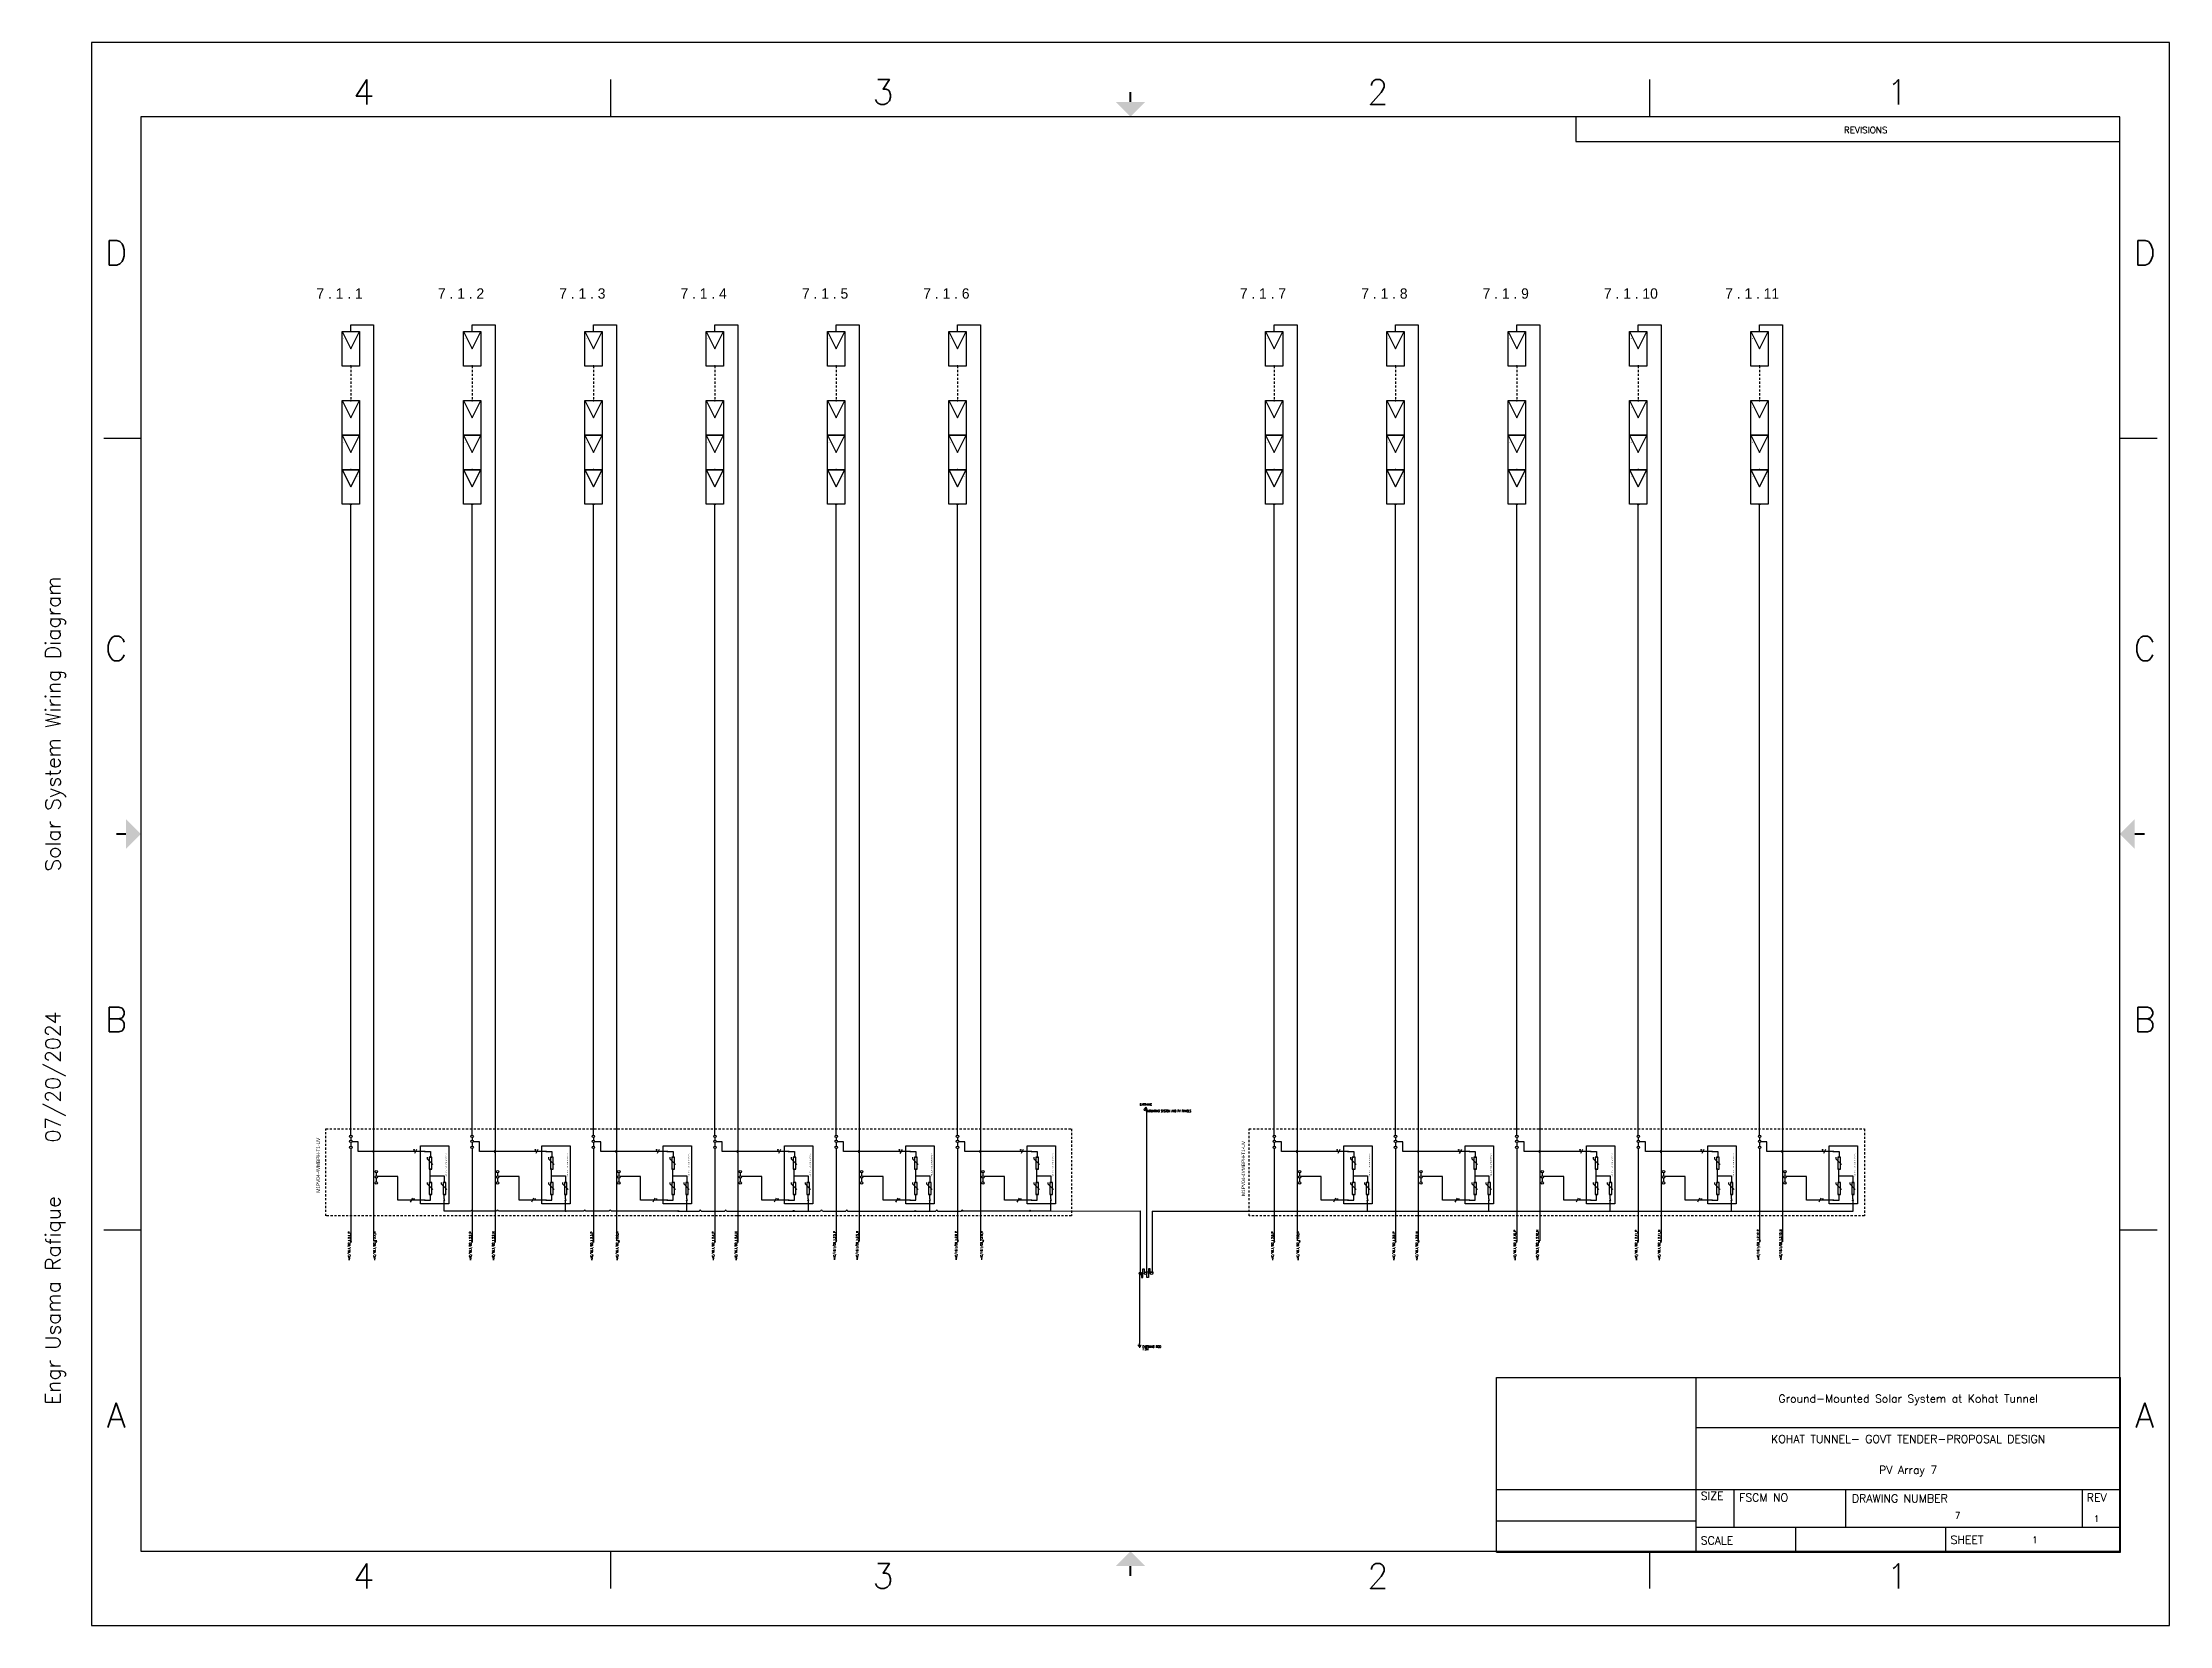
# Model space of a CAD drawing. Header units: inches. Extents: x 4 to 127, y -3 to 89.
import ezdxf
from ezdxf.enums import TextEntityAlignment as Align

# ---------------------------------------------------------------- set-up
doc = ezdxf.new("R2010")
doc.units = ezdxf.units.IN
doc.header["$MEASUREMENT"] = 0
doc.linetypes.add('HIDDEN2', pattern=[0.1875, 0.125, -0.0625])
for name, color, linetype in [('DESC', 1, 'Continuous'), ('GRY_20AWG', 9, 'Continuous'), ('LOCBOX', 92, 'HIDDEN2'), ('MISC', 2, 'Continuous'), ('RED_12AWG', 1, 'Continuous'), ('SYMS', 7, 'Continuous'), ('TAGS', 51, 'Continuous'), ('TB_LABELS', 1, 'Continuous'), ('Title Block', 7, 'Continuous'), ('Viewport', 7, 'Continuous'), ('WHT_12AWG', 7, 'Continuous'), ('WIREREF', 61, 'Continuous')]:
    doc.layers.add(name, color=color, linetype=linetype)
doc.styles.add('Roman', font='romans')
doc.styles.add('WD', font='romans.shx')
doc.styles.add('WD_IEC', font='isocp2.shx', dxfattribs={"width": 0.9, "height": 4})

# ---------------------------------------------------------------- blocks, each defined once
blk = doc.blocks.new('ANSI_border_C')
for p, q in [((20.5, 0.75), (20.5, 2.5)), ((14.25, 0.75), (20.5, 0.75))]:
    blk.add_line(p, q)
at = {"layer": 'Title Block'}
for p, q in [((0, 16), (0, 0)), ((21, 16), (0, 16)), ((21, 0), (21, 16)), ((5.25, 15.25), (5.25, 15.625)), ((15.75, 15.25), (15.75, 15.625)), ((0.5, 15.25), (0.5, 0.75)), ((20.5, 15.25), (0.5, 15.25)), ((15, 15.25), (15, 15)), ((20.5, 0.75), (20.5, 15.25)), ((15, 15), (20.5, 15)), ((0.125, 12), (0.5, 12)), ((20.5, 12), (20.875, 12)), ((0.125, 4), (0.5, 4)), ((20.5, 4), (20.875, 4)), ((0.5, 0.75), (20.5, 0.75)), ((5.25, 0.375), (5.25, 0.75)), ((15.75, 0.375), (15.75, 0.75)), ((0, 0), (21, 0))]:
    blk.add_line(p, q, dxfattribs=at)
at = {"layer": 'Title Block', "const_width": 0.02}
for points in [[(10.5, 15.5), (10.5, 15.4)], [(0.25, 8), (0.35, 8)], [(20.75, 8), (20.65, 8)], [(10.5, 0.5), (10.5, 0.6)]]:
    blk.add_lwpolyline(points, dxfattribs=at)
at = {"layer": 'Title Block'}
for points in [[(10.35, 15.4), (10.65, 15.4), (10.5, 15.25)], [(0.35, 7.85), (0.35, 8.15), (0.5, 8)], [(20.65, 7.85), (20.65, 8.15), (20.5, 8)], [(10.35, 0.6), (10.65, 0.6), (10.5, 0.75)]]:
    blk.add_solid(points, dxfattribs=at)
at = {"layer": 'Title Block', "style": 'Roman'}
for s, p in [('4', (2.75, 15.5)), ('3', (8, 15.5)), ('2', (13, 15.5)), ('1', (18.25, 15.5)), ('D', (0.25, 13.875)), ('D', (20.75, 13.875)), ('C', (0.25, 9.875)), ('C', (20.75, 9.875)), ('B', (0.25, 6.125)), ('B', (20.75, 6.125)), ('A', (0.25, 2.125)), ('A', (20.75, 2.125)), ('4', (2.75, 0.5)), ('3', (8, 0.5)), ('2', (13, 0.5)), ('1', (18.25, 0.5))]:
    blk.add_text(s, height=0.25, dxfattribs=at).set_placement(p, align=Align.MIDDLE_CENTER)
blk.add_text('REVISIONS', height=0.065, dxfattribs=at).set_placement((17.71, 15.083))
blk = doc.blocks.new('JIC_border_C')
at = {"xscale": 5.726708801404052, "yscale": 5.726708801404052, "zscale": 5.726708801404052}
blk.add_blockref('ANSI_border_C', (6.5, -3), dxfattribs=at)
blk = doc.blocks.new('HA1S4')
for points in [[(0, 0), (-0.03, 0), (0, -0.09), (0.03, 0), (0, 0)], [(0.02, -0.01), (-0.02, -0.01), (0, -0.06), (0.02, -0.01)]]:
    blk.add_lwpolyline(points)
at = {"style": 'WD', "flags": 1}
for tag, p in [('X2TERM01', (0, 0)), ('SIGCODE', (0.03, -0.08))]:
    blk.add_attdef(tag, p, '', height=0.01, dxfattribs=at)
at = {"style": 'WD', "width": 0.7}
for tag, p in [('DESC1', (0.09, 0.11)), ('XREF', (0.09, -0.06))]:
    blk.add_attdef(tag, p, '', height=0.125, dxfattribs=at)
at = {"style": 'WD', "width": 0.8, "flags": 8}
blk.add_attdef('WIRENO', text='', height=0.125, dxfattribs=at).set_placement((0, -0.26), align=Align.CENTER)
blk = doc.blocks.new('WDDOT')
for radius in [0.03, 0.0187, 0.00929]:
    blk.add_circle((0, 0), radius)
blk = doc.blocks.new('VT0_02')
blk.add_circle((0, 0), 0.0699)
at = {"style": 'WD', "flags": 1}
for tag, p in [('X4TERM01', (-0.07, 0)), ('X2TERM01', (0, 0.07)), ('X1TERM01', (0.07, 0)), ('X8TERM01', (0, -0.07))]:
    blk.add_attdef(tag, p, '', height=0.01, dxfattribs=at)
blk = doc.blocks.new('HA1S2')
for points in [[(0, 0), (-0.03, 0), (0, 0.09), (0.03, 0), (0, 0)], [(-0.02, 0.01), (0.02, 0.01), (0, 0.06), (-0.02, 0.01)]]:
    blk.add_lwpolyline(points)
at = {"style": 'WD', "width": 0.8, "flags": 8}
blk.add_attdef('WIRENO', text='', height=0.125, dxfattribs=at).set_placement((0, 0.15), align=Align.CENTER)
at = {"style": 'WD', "flags": 1}
for tag, p in [('X8TERM01', (0, 0)), ('SIGCODE', (0.03, 0.07))]:
    blk.add_attdef(tag, p, '', height=0.01, dxfattribs=at)
at = {"style": 'WD', "width": 0.7}
for tag, p in [('XREF', (0.08, -0.04)), ('DESC1', (0.08, -0.21))]:
    blk.add_attdef(tag, p, '', height=0.125, dxfattribs=at)
blk = doc.blocks.new('VGND2')
for p, q in [((0, -0.125), (0, 0)), ((0.09375, -0.125), (-0.09375, -0.125)), ((-0.0625, -0.171875), (0.0625, -0.171875)), ((-0.03125, -0.21875), (0.03125, -0.21875))]:
    blk.add_line(p, q)
at = {"style": 'WD', "flags": 1}
for tag in ['ASSYCODE', 'X2TERM01', 'CAT', 'FAMILY', 'MFG']:
    blk.add_attdef(tag, (0, 0), '', height=0.01, dxfattribs=at)
at = {"style": 'WD', "width": 0.8}
for tag, p in [('INST', (0.15625, 0.125)), ('LOC', (0.15625, -0.03125)), ('TAG1', (0.15625, -0.1875)), ('DESC1', (0.15625, -0.34375)), ('DESC2', (0.15625, -0.5))]:
    blk.add_attdef(tag, text='', height=0.125, dxfattribs=at).set_placement(p, align=Align.MIDDLE_LEFT)
blk = doc.blocks.new('HT0_01')
for p, q in [((-0.0625, 0.0625), (0.0625, 0.0625)), ((-0.0625, -0.0625), (-0.0625, 0.0625)), ((0.0625, 0.0625), (0.0625, -0.0625)), ((0.0625, -0.0625), (-0.0625, -0.0625))]:
    blk.add_line(p, q)
at = {"style": 'WD', "flags": 1}
for tag, p in [('X4TERM01', (-0.0625, 0)), ('X2TERM01', (0, 0.0625)), ('X1TERM01', (0.0625, 0)), ('X8TERM01', (0, -0.0625))]:
    blk.add_attdef(tag, p, '', height=0.01, dxfattribs=at)
blk = doc.blocks.new('PVM')
at = {"color": 5}
for p, q in [((2, 1), (1, 0.5)), ((1, 0.5), (2, 0))]:
    blk.add_line(p, q, dxfattribs=at)
blk.add_lwpolyline([(0, 1), (2, 1), (2, 0), (0, 0)], close=True, dxfattribs=at)
at = {"layer": 'SYMS', "color": 5, "xscale": 0.3699338068975089, "yscale": 0.3699338068975089, "zscale": 0.3699338068975089}
for p in [(0, 0.5), (2, 0.5)]:
    blk.add_blockref('HT0_01', p, dxfattribs=at)
at = {"color": 5, "char_height": 0.065, "attachment_point": 1}
for s, insert, rotation in [('+', (1.62, 0.88), 180), ('-', (1.57, 0.07), 90)]:
    blk.add_mtext_dynamic_manual_height_columns(s, width=0.0989, gutter_width=0.325, heights=[0], dxfattribs=dict(at, insert=insert, rotation=rotation))
blk = doc.blocks.new('HT0_02')
blk.add_circle((0, 0), 0.0699)
at = {"style": 'WD', "flags": 1}
for tag, p in [('X4TERM01', (-0.07, 0)), ('X2TERM01', (0, 0.07)), ('X1TERM01', (0.07, 0)), ('X8TERM01', (0, -0.07))]:
    blk.add_attdef(tag, p, '', height=0.01, dxfattribs=at)
blk = doc.blocks.new('HGND4')
for p, q in [((0, 0), (10, 0)), ((10, -4), (10, 4)), ((11, -2), (11, 2)), ((12, -1), (12, 1))]:
    blk.add_line(p, q)
blk.add_circle((10, 0), 5)
at = {"style": 'WD_IEC'}
for tag, p in [('TAG1', (2, 5)), ('INST', (2, 12)), ('LOC', (2, 8))]:
    blk.add_attdef(tag, text='', height=2.5, dxfattribs=at).set_placement(p, align=Align.RIGHT)
at = {"style": 'WD_IEC', "flags": 1}
blk.add_attdef('X4TERM01', (0, 0), '', height=0.32, dxfattribs=at)
blk = doc.blocks.new('VT0_05')
blk.add_lwpolyline([(0.1, -0.1), (0, 0.1), (-0.1, -0.1)], close=True)
at = {"style": 'WD', "flags": 1}
for tag, p in [('X2TERM01', (0, 0.1)), ('X1TERM01', (0, 0)), ('X4TERM01', (0, 0)), ('X8TERM01', (0, -0.1))]:
    blk.add_attdef(tag, p, '', height=0.01, dxfattribs=at)
blk = doc.blocks.new('Lightening Surge Arrestor')
at = {"color": 5}
for p, q in [((0.5, 2.92), (0.5, 2.83)), ((0.5, 2.83), (0.83, 2.5)), ((0.5, 1.46), (0.5, 1.37)), ((0.5, 1.37), (0.83, 1.04)), ((1.31, 1.46), (1.31, 1.37)), ((1.31, 1.37), (1.63, 1.04))]:
    blk.add_line(p, q, dxfattribs=at)
for points in [[(0.11, 3.57), (1.75, 3.57), (1.75, 0.22), (0.11, 0.22)], [(0.77, 2.92), (0.61, 2.92), (0.61, 2.23), (0.77, 2.23)], [(0.77, 1.46), (0.61, 1.46), (0.61, 0.76), (0.77, 0.76)], [(1.57, 1.46), (1.42, 1.46), (1.42, 0.76), (1.57, 0.76)]]:
    blk.add_lwpolyline(points, close=True, dxfattribs=at)
at = {"layer": 'GRY_20AWG'}
blk.add_line((1.49, 0.5), (1.49, 0.47), dxfattribs=at)
at = {"layer": 'RED_12AWG'}
for p, q in [((0.38, 3.25), (0.69, 3.25)), ((0.69, 2.92), (0.68, 2.92)), ((0.69, 3.25), (0.69, 2.93)), ((0.68, 1.46), (0.68, 2.23)), ((0.68, 1.83), (1.49, 1.83)), ((0.69, 1.46), (0.68, 1.46)), ((1.49, 1.83), (1.49, 1.47)), ((0.38, 0.43), (0.69, 0.43)), ((0.69, 0.43), (0.69, 0.77)), ((1.49, 0.5), (1.49, 0.76))]:
    blk.add_line(p, q, dxfattribs=at)
at = {"layer": 'SYMS'}
for name, p, xscale, yscale, zscale in [('HT0_02', (0.36, 3.25), 0.3314421991292846, 0.3314421991292846, 0.3314421991292846), ('VT0_05', (0.69, 2.92), 0.1052161047490845, 0.1052161047490845, 0.1052161047490845), ('VT0_05', (0.69, 1.46), 0.1052161047490845, 0.1052161047490845, 0.1052161047490845), ('HT0_02', (0.69, 1.46), 0.01504368401050088, 0.01504368401050088, 0.01504368401050088), ('VT0_05', (1.49, 1.46), 0.1052161047490845, 0.1052161047490845, 0.1052161047490845), ('HT0_02', (0.36, 0.43), 0.3314421991292846, 0.3314421991292846, 0.3314421991292846)]:
    blk.add_blockref(name, p, dxfattribs=dict(at, xscale=xscale, yscale=yscale, zscale=zscale))
at = {"layer": 'SYMS', "xscale": -0.1052161047490845, "yscale": 0.1052161047490845, "zscale": 0.1052161047490845, "rotation": 180}
for p in [(0.69, 2.23), (0.69, 0.77), (1.49, 0.77)]:
    blk.add_blockref('VT0_05', p, dxfattribs=at)
at = {"layer": 'SYMS'}
ref = blk.add_blockref('HGND4', (1.49, 0.47), dxfattribs=dict(at, xscale=0.005, yscale=0.005, zscale=0.005, rotation=270))
ref.add_attrib('TAG1', 'PE', dxfattribs={"layer": 'TAGS', "height": 0.0125, "rotation": 270, "style": 'WD_IEC'}).set_placement((1.51, 0.46), align=Align.RIGHT)
at = {"color": 5, "insert": (1.57, 1.8), "char_height": 0.065, "attachment_point": 1, "rotation": 90}
blk.add_mtext_dynamic_manual_height_columns('VAL-1.15-T1/T2-1000DC-PV/2+V', width=1.8749, gutter_width=0.325, heights=[0], dxfattribs=at)
for tag, p in [('+', (0.45, 3.31)), ('-', (0.46, 0.49))]:
    blk.add_attdef(tag, p, '', height=0.065)
at = {"color": 5}
blk.add_attdef('VAL-1.15-T1/T2-1000DC-PV/2+V', (1.65, 1.8), '', height=0.065, rotation=90, dxfattribs=at)
blk = doc.blocks.new('HW01')
for p, q in [((0.06, 0.12), (-0.06, -0.12)), ((0.03, 0), (-0.03, 0))]:
    blk.add_line(p, q)
at = {"style": 'WD', "width": 0.8}
blk.add_attdef('TAG1', text='', height=0.125, dxfattribs=at).set_placement((-0.03, 0.03), align=Align.RIGHT)
at = {"style": 'WD', "width": 0.7, "flags": 1}
for tag, p in [('INST', (0, 0.36)), ('LOC', (0, 0.19)), ('DESC1', (0, -0.46)), ('DESC2', (0, -0.61)), ('XREF', (0, -0.3))]:
    blk.add_attdef(tag, text='', height=0.125, dxfattribs=at).set_placement(p, align=Align.CENTER)
at = {"style": 'WD', "flags": 1}
for tag, p in [('X4TERM01', (-0.03, 0)), ('X1TERM01', (0.03, 0))]:
    blk.add_attdef(tag, p, '', height=0.0125, dxfattribs=at)
at = {"linetype": 'Continuous', "style": 'WD', "flags": 9}
blk.add_attdef('ASSYCODE', text='', height=0.01, dxfattribs=at).set_placement((0.03, 0.04), align=Align.CENTER)
at = {"style": 'WD'}
for tag, p in [('X2LINK', (0, 0.12)), ('X8LINK', (0, -0.12))]:
    blk.add_attdef(tag, p, '', height=0.01, dxfattribs=at)
at = {"style": 'WD', "flags": 9}
blk.add_attdef('FAMILY', text='', height=0.01, dxfattribs=at).set_placement((0.02, 0.12), align=Align.CENTER)
at = {"style": 'WD', "width": 0.8}
blk.add_attdef('RATING1', (0.09, 0.03), '', height=0.125, dxfattribs=at)
at = {"style": 'WD', "width": 0.8, "flags": 1}
blk.add_attdef('MFG', text='', height=0.0938, dxfattribs=at).set_placement((-0.12, -0.03), align=Align.TOP_RIGHT)
blk.add_attdef('CAT', text='', height=0.0938, dxfattribs=at).set_placement((0.03, -0.03), align=Align.TOP_LEFT)
blk = doc.blocks.new('JIC_tblock_desc_C')
for p, q in [((0, 0), (0, 1.75)), ((-6.25, 0), (0, 0))]:
    blk.add_line(p, q)
at = {"layer": 'Title Block'}
for p, q in [((-6.25, 0), (-6.25, 1.75)), ((-6.25, 1.75), (0, 1.75)), ((-4.25, 0), (-4.25, 1.75)), ((-4.25, 1.25), (0, 1.25)), ((-6.25, 0.63), (0, 0.63)), ((-3.87, 0.25), (-3.87, 0.63)), ((-2.75, 0.25), (-2.75, 0.63)), ((-0.38, 0.25), (-0.38, 0.63)), ((-6.25, 0.315), (-4.25, 0.315)), ((-4.25, 0.25), (0, 0.25)), ((-3.25, 0), (-3.25, 0.25)), ((-1.75, 0), (-1.75, 0.25))]:
    blk.add_line(p, q, dxfattribs=at)
at = {"color": 0, "style": 'Roman', "flags": 8}
for tag, p in [('FNAME', (-20.636, 6.819)), ('REVDATE', (-20.636, 4.106)), ('USER', (-20.636, 1.477))]:
    blk.add_attdef(tag, p, '', height=0.15, rotation=90, dxfattribs=at)
at = {"style": 'WD'}
for tag, p in [('PROJDESC', (-2.125, 1.5)), ('TITLE1', (-2.125, 1.095)), ('TITLE2', (-2.125, 0.785))]:
    blk.add_attdef(tag, text='', height=0.08, dxfattribs=at).set_placement(p, align=Align.CENTER)
at = {"style": 'WD', "flags": 1}
blk.add_attdef('WD_TB', (-5.57, 0.177), '', height=0.086, dxfattribs=at)
at = {"style": 'WD'}
for tag, p in [('SIZE', (-4.162, 0.32)), ('FSCM_NO', (-3.4, 0.337)), ('DWG_NO', (-1.659, 0.337)), ('REV', (-0.265, 0.303)), ('SCALE', (-3.634, 0.069)), ('SHEET', (-0.883, 0.092))]:
    blk.add_attdef(tag, p, '', height=0.065, dxfattribs=at)
at = {"layer": 'TB_LABELS', "style": 'WD'}
for s, p in [('SIZE', (-4.204, 0.604)), ('FSCM NO', (-3.819, 0.588)), ('DRAWING NUMBER', (-2.689, 0.579)), ('REV', (-0.336, 0.588)), ('SCALE', (-4.204, 0.158)), ('SHEET', (-1.701, 0.164))]:
    blk.add_text(s, height=0.08, dxfattribs=at).set_placement(p, align=Align.TOP_LEFT)

msp = doc.modelspace()

# ---------------------------------------------------------------- linework, layer by layer
at = {"color": 240, "linetype": 'HIDDEN2', "true_color": 0xed1f24}
for p, q in [((21.51, 69.9), (21.51, 67.9)), ((28.53, 69.9), (28.53, 67.9)), ((35.55, 69.9), (35.55, 67.9)), ((42.58, 69.9), (42.58, 67.9)), ((49.6, 69.9), (49.6, 67.9)), ((56.62, 69.9), (56.62, 67.9)), ((74.95, 69.9), (74.95, 67.9)), ((81.97, 69.9), (81.97, 67.9)), ((88.99, 69.9), (88.99, 67.9)), ((96.02, 69.9), (96.02, 67.9)), ((103.04, 69.9), (103.04, 67.9))]:
    msp.add_line(p, q, dxfattribs=at)
at = {"layer": 'GRY_20AWG', "color": 240, "true_color": 0xed1f24}
for p, q in [((21.51, 71.92), (21.51, 72.29)), ((21.51, 72.29), (22.83, 72.29)), ((28.53, 71.92), (28.53, 72.29)), ((28.53, 72.29), (29.86, 72.29)), ((35.55, 71.92), (35.55, 72.29)), ((35.55, 72.29), (36.88, 72.29)), ((42.58, 71.92), (42.58, 72.29)), ((42.58, 72.29), (43.9, 72.29)), ((49.6, 71.92), (49.6, 72.29)), ((49.6, 72.29), (50.92, 72.29)), ((56.62, 71.92), (56.62, 72.29)), ((56.62, 72.29), (57.95, 72.29)), ((74.95, 71.92), (74.95, 72.29)), ((74.95, 72.29), (76.27, 72.29)), ((81.97, 71.92), (81.97, 72.29)), ((81.97, 72.29), (83.29, 72.29)), ((88.99, 71.92), (88.99, 72.29)), ((88.99, 72.29), (90.32, 72.29)), ((96.02, 71.92), (96.02, 72.29)), ((96.02, 72.29), (97.34, 72.29)), ((103.04, 71.92), (103.04, 72.29)), ((103.04, 72.29), (104.36, 72.29)), ((21.49, 61.87), (21.49, 25.39)), ((28.51, 61.87), (28.51, 25.39)), ((35.53, 61.87), (35.53, 25.39)), ((42.55, 61.87), (42.55, 25.39)), ((49.58, 61.87), (49.58, 25.39)), ((56.6, 61.87), (56.6, 25.39)), ((74.92, 61.87), (74.92, 25.39)), ((81.95, 61.87), (81.95, 25.39)), ((88.97, 61.87), (88.97, 25.39)), ((95.99, 61.87), (95.99, 25.39)), ((103.02, 61.87), (103.02, 25.39)), ((21.51, 25.25), (21.51, 25.09)), ((21.51, 24.95), (21.51, 24.74)), ((21.93, 25), (21.58, 25)), ((21.93, 24.44), (21.93, 25)), ((28.53, 25.25), (28.53, 25.09)), ((28.53, 24.95), (28.53, 24.74)), ((28.95, 25), (28.6, 25)), ((28.95, 24.44), (28.95, 25)), ((35.55, 25.25), (35.55, 25.09)), ((35.55, 24.95), (35.55, 24.74)), ((35.98, 25), (35.62, 25)), ((35.98, 24.44), (35.98, 25)), ((42.58, 25.25), (42.58, 25.09)), ((42.58, 24.95), (42.58, 24.74)), ((43, 25), (42.65, 25)), ((43, 24.44), (43, 25)), ((49.6, 25.25), (49.6, 25.09)), ((49.6, 24.95), (49.6, 24.74)), ((50.02, 25), (49.67, 25)), ((50.02, 24.44), (50.02, 25)), ((56.62, 25.25), (56.62, 25.09)), ((56.62, 24.95), (56.62, 24.74)), ((57.04, 25), (56.69, 25)), ((57.04, 24.44), (57.04, 25)), ((74.95, 25.25), (74.95, 25.09)), ((74.95, 24.95), (74.95, 24.74)), ((75.37, 25), (75.02, 25)), ((75.37, 24.44), (75.37, 25)), ((81.97, 25.25), (81.97, 25.09)), ((81.97, 24.95), (81.97, 24.74)), ((82.39, 25), (82.04, 25)), ((82.39, 24.44), (82.39, 25)), ((88.99, 25.25), (88.99, 25.09)), ((88.99, 24.95), (88.99, 24.74)), ((89.41, 25), (89.06, 25)), ((89.41, 24.44), (89.41, 25)), ((96.02, 25.25), (96.02, 25.09)), ((96.02, 24.95), (96.02, 24.74)), ((96.44, 25), (96.09, 25)), ((96.44, 24.44), (96.44, 25)), ((103.04, 25.25), (103.04, 25.09)), ((103.04, 24.95), (103.04, 24.74)), ((103.46, 25), (103.11, 25)), ((103.46, 24.44), (103.46, 25)), ((21.51, 24.6), (21.51, 19.26)), ((25.23, 24.44), (21.93, 24.44)), ((25.78, 24.44), (25.29, 24.44)), ((28.53, 24.6), (28.53, 19.26)), ((32.25, 24.44), (28.95, 24.44)), ((32.81, 24.44), (32.31, 24.44)), ((35.55, 24.6), (35.55, 19.26)), ((39.27, 24.44), (35.98, 24.44)), ((39.83, 24.44), (39.33, 24.44)), ((42.58, 24.6), (42.58, 19.26)), ((46.29, 24.44), (43, 24.44)), ((46.85, 24.44), (46.36, 24.44)), ((49.6, 24.6), (49.6, 19.26)), ((53.32, 24.44), (50.02, 24.44)), ((53.87, 24.44), (53.38, 24.44)), ((56.62, 24.6), (56.62, 19.26)), ((60.34, 24.44), (57.04, 24.44)), ((60.9, 24.44), (60.4, 24.44)), ((74.95, 24.6), (74.95, 19.26)), ((78.66, 24.44), (75.37, 24.44)), ((79.22, 24.44), (78.73, 24.44)), ((81.97, 24.6), (81.97, 19.26)), ((85.69, 24.44), (82.39, 24.44)), ((86.24, 24.44), (85.75, 24.44)), ((88.99, 24.6), (88.99, 19.26)), ((92.71, 24.44), (89.41, 24.44)), ((93.27, 24.44), (92.77, 24.44)), ((96.02, 24.6), (96.02, 19.26)), ((99.73, 24.44), (96.44, 24.44)), ((100.29, 24.44), (99.79, 24.44)), ((103.04, 24.6), (103.04, 19.26)), ((106.75, 24.44), (103.46, 24.44)), ((107.31, 24.44), (106.82, 24.44)), ((22.98, 23.2), (22.98, 23.03)), ((22.98, 22.89), (22.98, 22.69)), ((24.23, 22.98), (23.05, 22.98)), ((24.23, 21.62), (24.23, 22.98)), ((30, 23.2), (30, 23.03)), ((30, 22.89), (30, 22.69)), ((31.25, 22.98), (30.07, 22.98)), ((31.25, 21.62), (31.25, 22.98)), ((37.02, 23.2), (37.02, 23.03)), ((37.02, 22.89), (37.02, 22.69)), ((38.27, 22.98), (37.09, 22.98)), ((38.27, 21.62), (38.27, 22.98)), ((44.05, 23.2), (44.05, 23.03)), ((44.05, 22.89), (44.05, 22.69)), ((45.3, 22.98), (44.12, 22.98)), ((45.3, 21.62), (45.3, 22.98)), ((51.07, 23.2), (51.07, 23.03)), ((51.07, 22.89), (51.07, 22.69)), ((52.32, 22.98), (51.14, 22.98)), ((52.32, 21.62), (52.32, 22.98)), ((58.09, 23.2), (58.09, 23.03)), ((58.09, 22.89), (58.09, 22.69)), ((59.34, 22.98), (58.16, 22.98)), ((59.34, 21.62), (59.34, 22.98)), ((76.42, 23.2), (76.42, 23.03)), ((76.42, 22.89), (76.42, 22.69)), ((77.67, 22.98), (76.49, 22.98)), ((77.67, 21.62), (77.67, 22.98)), ((83.44, 23.2), (83.44, 23.03)), ((83.44, 22.89), (83.44, 22.69)), ((84.69, 22.98), (83.51, 22.98)), ((84.69, 21.62), (84.69, 22.98)), ((90.46, 23.2), (90.46, 23.03)), ((90.46, 22.89), (90.46, 22.69)), ((91.71, 22.98), (90.53, 22.98)), ((91.71, 21.62), (91.71, 22.98)), ((97.48, 23.2), (97.48, 23.03)), ((97.48, 22.89), (97.48, 22.69)), ((98.73, 22.98), (97.55, 22.98)), ((98.73, 21.62), (98.73, 22.98)), ((104.51, 23.2), (104.51, 23.03)), ((104.51, 22.89), (104.51, 22.69)), ((105.76, 22.98), (104.58, 22.98)), ((105.76, 21.62), (105.76, 22.98)), ((24.97, 21.62), (24.23, 21.62)), ((25.78, 21.62), (25.04, 21.62)), ((32, 21.62), (31.25, 21.62)), ((32.81, 21.62), (32.06, 21.62)), ((39.02, 21.62), (38.27, 21.62)), ((39.83, 21.62), (39.08, 21.62)), ((46.04, 21.62), (45.3, 21.62)), ((46.85, 21.62), (46.11, 21.62)), ((53.07, 21.62), (52.32, 21.62)), ((53.87, 21.62), (53.13, 21.62)), ((60.09, 21.62), (59.34, 21.62)), ((60.9, 21.62), (60.15, 21.62)), ((78.41, 21.62), (77.67, 21.62)), ((79.22, 21.62), (78.47, 21.62)), ((85.44, 21.62), (84.69, 21.62)), ((86.24, 21.62), (85.5, 21.62)), ((92.46, 21.62), (91.71, 21.62)), ((93.27, 21.62), (92.52, 21.62)), ((99.48, 21.62), (98.73, 21.62)), ((100.29, 21.62), (99.54, 21.62)), ((106.5, 21.62), (105.76, 21.62)), ((107.31, 21.62), (106.57, 21.62))]:
    msp.add_line(p, q, dxfattribs=at)
at = {"layer": 'GRY_20AWG', "color": 3}
for p, q in [((67.52, 26.84), (67.52, 26.93)), ((67.55, 26.84), (67.52, 26.84)), ((67.57, 17.46), (67.57, 26.86)), ((40.46, 20.99), (41.68, 20.99)), ((41.78, 20.99), (43.15, 20.99)), ((43.25, 20.99), (48.7, 20.99)), ((48.8, 20.99), (50.16, 20.99)), ((50.26, 20.99), (55.37, 20.99)), ((55.47, 20.99), (56.84, 20.99)), ((67.89, 20.99), (67.89, 17.46)), ((67.2, 17.32), (67.16, 17.32)), ((67.27, 17.39), (67.27, 17.14)), ((67.35, 17.14), (67.35, 17.64)), ((67.35, 17.64), (67.43, 17.64)), ((67.43, 17.64), (67.43, 17.39)), ((67.5, 17.46), (67.57, 17.46)), ((67.57, 17.14), (67.57, 17.39)), ((67.78, 17.64), (67.67, 17.64)), ((67.67, 17.64), (67.67, 17.14)), ((67.85, 17.46), (67.75, 17.46)), ((67.78, 17.39), (67.78, 17.64)), ((67.95, 17.46), (67.85, 17.46)), ((67.95, 17.39), (67.95, 17.46)), ((67.27, 17.14), (67.35, 17.14)), ((67.67, 17.14), (67.57, 17.14))]:
    msp.add_line(p, q, dxfattribs=at)
for centre in [(41.73, 20.99), (43.2, 20.99), (48.75, 20.99), (50.21, 20.99), (55.42, 20.99), (56.89, 20.99)]:
    msp.add_arc(centre, 0.05, 0, 180, dxfattribs=at)
at = {"layer": 'LOCBOX', "color": 6}
for points in [[(20.07, 25.74), (63.21, 25.74), (63.21, 20.71), (20.07, 20.71)], [(73.5, 25.74), (109.11, 25.74), (109.11, 20.71), (73.5, 20.71)]]:
    msp.add_lwpolyline(points, close=True, dxfattribs=at)
at = {"layer": 'WHT_12AWG', "color": 240, "true_color": 0xed1f24}
for p, q in [((22.83, 72.29), (22.83, 24.49)), ((29.86, 72.29), (29.86, 24.49)), ((36.88, 72.29), (36.88, 24.49)), ((43.9, 72.29), (43.9, 24.49)), ((50.92, 72.29), (50.92, 24.49)), ((57.95, 72.29), (57.95, 24.49)), ((76.27, 72.29), (76.27, 24.49)), ((83.29, 72.29), (83.29, 24.49)), ((90.32, 72.29), (90.32, 24.49)), ((97.34, 72.29), (97.34, 24.49)), ((104.36, 72.29), (104.36, 24.49)), ((22.83, 24.39), (22.83, 19.26)), ((29.86, 24.39), (29.86, 19.26)), ((36.88, 24.39), (36.88, 19.26)), ((43.9, 24.39), (43.9, 19.26)), ((50.92, 24.39), (50.92, 19.26)), ((57.95, 24.39), (57.95, 19.26)), ((76.27, 24.39), (76.27, 19.26)), ((83.29, 24.39), (83.29, 19.26)), ((90.32, 24.39), (90.32, 19.26)), ((97.34, 24.39), (97.34, 19.26)), ((104.36, 24.39), (104.36, 19.26)), ((22.83, 19.26), (22.98, 19.26))]:
    msp.add_line(p, q, dxfattribs=at)
at = {"layer": 'WHT_12AWG', "color": 3}
for p, q in [((26.92, 20.99), (26.92, 21.6)), ((28.48, 20.99), (26.92, 20.99)), ((29.95, 20.99), (28.58, 20.99)), ((33.94, 20.99), (30.05, 20.99)), ((33.94, 20.99), (33.94, 21.6)), ((35, 20.99), (33.94, 20.99)), ((36.47, 20.99), (35.1, 20.99)), ((40.46, 20.99), (36.57, 20.99)), ((40.96, 20.99), (40.96, 21.6)), ((47.99, 20.99), (47.99, 21.6)), ((55.01, 20.99), (55.01, 21.6)), ((56.19, 20.99), (67.2, 21)), ((56.94, 21), (60.83, 21)), ((60.83, 21), (62.05, 21)), ((62.03, 20.99), (62.03, 21.6)), ((67.2, 21), (67.2, 17.39)), ((67.89, 20.99), (108.45, 20.99)), ((80.35, 20.99), (80.35, 21.6)), ((87.38, 20.99), (87.38, 21.6)), ((94.4, 20.99), (94.4, 21.6)), ((101.42, 20.99), (101.42, 21.6)), ((108.45, 20.99), (108.45, 21.6)), ((67.16, 17.39), (67.16, 13.33))]:
    msp.add_line(p, q, dxfattribs=at)
at = {"layer": 'WHT_12AWG'}
for centre in [(22.83, 24.44), (29.86, 24.44), (36.88, 24.44), (43.9, 24.44), (50.92, 24.44), (57.95, 24.44), (76.27, 24.44), (83.29, 24.44), (90.32, 24.44), (97.34, 24.44), (104.36, 24.44)]:
    msp.add_arc(centre, 0.05, 90, 270, dxfattribs=at)
at = {"layer": 'WHT_12AWG', "color": 3}
for centre in [(28.53, 20.99), (30, 20.99), (35.05, 20.99), (36.52, 20.99)]:
    msp.add_arc(centre, 0.05, 0, 180, dxfattribs=at)

# ---------------------------------------------------------------- block references
ref = msp.add_blockref('JIC_tblock_desc_C', (123.92, 1.24), dxfattribs=dict(xscale=5.777177524552554, yscale=5.777177524552554, zscale=5.777177524552554))
ref.add_attrib('SHEET', '1', (118.82, 1.77), dxfattribs={"height": 0.376, "style": 'WD'})
ref.add_attrib('REV', '1', (122.39, 2.99), dxfattribs={"height": 0.376, "style": 'WD'})
ref.add_attrib('DWG_NO', '7', (114.34, 3.18), dxfattribs={"height": 0.376, "style": 'WD'})
ref.add_attrib('TITLE2', 'PV Array 7', dxfattribs={"height": 0.462, "style": 'WD'}).set_placement((111.64, 5.77), align=Align.CENTER)
ref.add_attrib('TITLE1', 'KOHAT TUNNEL- GOVT TENDER-PROPOSAL DESIGN', dxfattribs={"height": 0.4622, "style": 'WD'}).set_placement((111.64, 7.56), align=Align.CENTER)
ref.add_attrib('PROJDESC', 'Ground-Mounted Solar System at Kohat Tunnel', dxfattribs={"height": 0.4622, "style": 'WD'}).set_placement((111.64, 9.9), align=Align.CENTER)
ref.add_attrib('USER', 'Engr Usama Rafique', (4.7, 9.77), dxfattribs={"color": 0, "height": 0.8666, "rotation": 90, "style": 'Roman', "flags": 8})
ref.add_attrib('REVDATE', '07/20/2024', (4.7, 24.96), dxfattribs={"color": 0, "height": 0.867, "rotation": 90, "style": 'Roman', "flags": 8})
ref.add_attrib('FNAME', 'Solar System Wiring Diagram', (4.7, 40.64), dxfattribs={"color": 0, "height": 0.8666, "rotation": 90, "style": 'Roman', "flags": 8})
for p in [(25.43, 21.19), (32.45, 21.19), (39.47, 21.19), (46.49, 21.19), (53.52, 21.19), (60.54, 21.19), (78.86, 21.19), (85.89, 21.19), (92.91, 21.19), (99.93, 21.19), (106.95, 21.19)]:
    msp.add_blockref('Lightening Surge Arrestor', p)
at = {"layer": 'SYMS', "rotation": 90}
for name, p in [('PVM', (22.01, 69.9)), ('PVM', (29.03, 69.9)), ('PVM', (36.05, 69.9)), ('PVM', (43.08, 69.9)), ('PVM', (50.1, 69.9)), ('PVM', (57.12, 69.9)), ('PVM', (75.45, 69.9)), ('PVM', (82.47, 69.9)), ('PVM', (89.49, 69.9)), ('PVM', (96.52, 69.9)), ('PVM', (103.54, 69.9)), ('PVM', (22.01, 65.9)), ('PVM', (29.03, 65.9)), ('PVM', (36.05, 65.9)), ('PVM', (43.08, 65.9)), ('PVM', (50.1, 65.9)), ('PVM', (57.12, 65.9)), ('PVM', (75.45, 65.9)), ('PVM', (82.47, 65.9)), ('PVM', (89.49, 65.9)), ('PVM', (96.52, 65.9)), ('PVM', (103.54, 65.9)), ('PVM', (22.01, 63.9)), ('PVM', (29.03, 63.9)), ('PVM', (36.05, 63.9)), ('PVM', (43.08, 63.9)), ('PVM', (50.1, 63.9)), ('PVM', (57.12, 63.9)), ('PVM', (75.45, 63.9)), ('PVM', (82.47, 63.9)), ('PVM', (89.49, 63.9)), ('PVM', (96.52, 63.9)), ('PVM', (103.54, 63.9)), ('PVM', (22.01, 61.9)), ('PVM', (29.03, 61.9)), ('PVM', (36.05, 61.9)), ('PVM', (43.08, 61.9)), ('PVM', (50.1, 61.9)), ('PVM', (57.12, 61.9)), ('PVM', (75.45, 61.9)), ('PVM', (82.47, 61.9)), ('PVM', (89.49, 61.9)), ('PVM', (96.52, 61.9)), ('PVM', (103.54, 61.9)), ('VT0_02', (67.2, 17.39)), ('VT0_02', (67.5, 17.39)), ('VT0_02', (67.85, 17.39))]:
    msp.add_blockref(name, p, dxfattribs=at)
at = {"layer": 'SYMS', "color": 3}
ref = msp.add_blockref('HA1S2', (67.52, 26.93), dxfattribs=at)
ref.add_attrib('DESC1', 'MOUNTING SYSTEM AND PV PANELS', (67.6, 26.72), dxfattribs={"layer": 'DESC', "height": 0.125, "style": 'WD', "width": 0.7})
ref.add_attrib('WIRENO', 'EARTHING', dxfattribs={"layer": 'WIREREF', "height": 0.125, "style": 'WD', "width": 0.8, "flags": 8}).set_placement((67.52, 27.09), align=Align.CENTER)
at = {"layer": 'SYMS', "color": 3, "rotation": 90}
msp.add_blockref('VT0_02', (67.5, 26.86), dxfattribs=at)
at = {"layer": 'SYMS'}
for name, p in [('VT0_02', (21.51, 25.32)), ('VT0_02', (21.51, 25.02)), ('VT0_02', (21.51, 24.67)), ('VT0_02', (28.53, 25.32)), ('VT0_02', (28.53, 25.02)), ('VT0_02', (28.53, 24.67)), ('VT0_02', (35.55, 25.32)), ('VT0_02', (35.55, 25.02)), ('VT0_02', (35.55, 24.67)), ('VT0_02', (42.58, 25.32)), ('VT0_02', (42.58, 25.02)), ('VT0_02', (42.58, 24.67)), ('VT0_02', (49.6, 25.32)), ('VT0_02', (49.6, 25.02)), ('VT0_02', (49.6, 24.67)), ('VT0_02', (56.62, 25.32)), ('VT0_02', (56.62, 25.02)), ('VT0_02', (56.62, 24.67)), ('VT0_02', (74.95, 25.32)), ('VT0_02', (74.95, 25.02)), ('VT0_02', (74.95, 24.67)), ('VT0_02', (81.97, 25.32)), ('VT0_02', (81.97, 25.02)), ('VT0_02', (81.97, 24.67)), ('VT0_02', (88.99, 25.32)), ('VT0_02', (88.99, 25.02)), ('VT0_02', (88.99, 24.67)), ('VT0_02', (96.02, 25.32)), ('VT0_02', (96.02, 25.02)), ('VT0_02', (96.02, 24.67)), ('VT0_02', (103.04, 25.32)), ('VT0_02', (103.04, 25.02)), ('VT0_02', (103.04, 24.67)), ('VT0_02', (22.98, 23.27)), ('VT0_02', (22.98, 22.96)), ('VT0_02', (22.98, 22.62)), ('VT0_02', (30, 23.27)), ('VT0_02', (30, 22.96)), ('VT0_02', (30, 22.62)), ('VT0_02', (37.02, 23.27)), ('VT0_02', (37.02, 22.96)), ('VT0_02', (37.02, 22.62)), ('VT0_02', (44.05, 23.27)), ('VT0_02', (44.05, 22.96)), ('VT0_02', (44.05, 22.62)), ('VT0_02', (51.07, 23.27)), ('VT0_02', (51.07, 22.96)), ('VT0_02', (51.07, 22.62)), ('VT0_02', (58.09, 23.27)), ('VT0_02', (58.09, 22.96)), ('VT0_02', (58.09, 22.62)), ('VT0_02', (76.42, 23.27)), ('VT0_02', (76.42, 22.96)), ('VT0_02', (76.42, 22.62)), ('VT0_02', (83.44, 23.27)), ('VT0_02', (83.44, 22.96)), ('VT0_02', (83.44, 22.62)), ('VT0_02', (90.46, 23.27)), ('VT0_02', (90.46, 22.96)), ('VT0_02', (90.46, 22.62)), ('VT0_02', (97.48, 23.27)), ('VT0_02', (97.48, 22.96)), ('VT0_02', (97.48, 22.62)), ('VT0_02', (104.51, 23.27)), ('VT0_02', (104.51, 22.96)), ('VT0_02', (104.51, 22.62)), ('WDDOT', (67.2, 17.32)), ('WDDOT', (67.57, 17.46)), ('WDDOT', (67.89, 17.46))]:
    msp.add_blockref(name, p, dxfattribs=at)
ref = msp.add_blockref('HW01', (25.26, 24.44), dxfattribs=at)
ref.add_attrib('TAG1', '+', dxfattribs={"layer": 'TAGS', "height": 0.125, "style": 'WD', "width": 0.8}).set_placement((25.23, 24.47), align=Align.RIGHT)
ref = msp.add_blockref('HW01', (32.28, 24.44), dxfattribs=at)
ref.add_attrib('TAG1', '+', dxfattribs={"layer": 'TAGS', "height": 0.125, "style": 'WD', "width": 0.8}).set_placement((32.25, 24.47), align=Align.RIGHT)
ref = msp.add_blockref('HW01', (39.3, 24.44), dxfattribs=at)
ref.add_attrib('TAG1', '+', dxfattribs={"layer": 'TAGS', "height": 0.125, "style": 'WD', "width": 0.8}).set_placement((39.27, 24.47), align=Align.RIGHT)
ref = msp.add_blockref('HW01', (46.32, 24.44), dxfattribs=at)
ref.add_attrib('TAG1', '+', dxfattribs={"layer": 'TAGS', "height": 0.125, "style": 'WD', "width": 0.8}).set_placement((46.29, 24.47), align=Align.RIGHT)
ref = msp.add_blockref('HW01', (53.35, 24.44), dxfattribs=at)
ref.add_attrib('TAG1', '+', dxfattribs={"layer": 'TAGS', "height": 0.125, "style": 'WD', "width": 0.8}).set_placement((53.32, 24.47), align=Align.RIGHT)
ref = msp.add_blockref('HW01', (60.37, 24.44), dxfattribs=at)
ref.add_attrib('TAG1', '+', dxfattribs={"layer": 'TAGS', "height": 0.125, "style": 'WD', "width": 0.8}).set_placement((60.34, 24.47), align=Align.RIGHT)
ref = msp.add_blockref('HW01', (78.69, 24.44), dxfattribs=at)
ref.add_attrib('TAG1', '+', dxfattribs={"layer": 'TAGS', "height": 0.125, "style": 'WD', "width": 0.8}).set_placement((78.66, 24.47), align=Align.RIGHT)
ref = msp.add_blockref('HW01', (85.72, 24.44), dxfattribs=at)
ref.add_attrib('TAG1', '+', dxfattribs={"layer": 'TAGS', "height": 0.125, "style": 'WD', "width": 0.8}).set_placement((85.69, 24.47), align=Align.RIGHT)
ref = msp.add_blockref('HW01', (92.74, 24.44), dxfattribs=at)
ref.add_attrib('TAG1', '+', dxfattribs={"layer": 'TAGS', "height": 0.125, "style": 'WD', "width": 0.8}).set_placement((92.71, 24.47), align=Align.RIGHT)
ref = msp.add_blockref('HW01', (99.76, 24.44), dxfattribs=at)
ref.add_attrib('TAG1', '+', dxfattribs={"layer": 'TAGS', "height": 0.125, "style": 'WD', "width": 0.8}).set_placement((99.73, 24.47), align=Align.RIGHT)
ref = msp.add_blockref('HW01', (106.79, 24.44), dxfattribs=at)
ref.add_attrib('TAG1', '+', dxfattribs={"layer": 'TAGS', "height": 0.125, "style": 'WD', "width": 0.8}).set_placement((106.75, 24.47), align=Align.RIGHT)
ref = msp.add_blockref('HW01', (25.01, 21.62), dxfattribs=at)
ref.add_attrib('RATING1', '-', (25.1, 21.65), dxfattribs={"layer": 'MISC', "height": 0.125, "style": 'WD', "width": 0.8})
ref = msp.add_blockref('HW01', (32.03, 21.62), dxfattribs=at)
ref.add_attrib('RATING1', '-', (32.12, 21.65), dxfattribs={"layer": 'MISC', "height": 0.125, "style": 'WD', "width": 0.8})
at = {"layer": 'SYMS', "color": 3}
for p in [(33.94, 20.99), (40.46, 20.99), (47.14, 20.99), (54.17, 20.99), (60.83, 21)]:
    msp.add_blockref('WDDOT', p, dxfattribs=at)
at = {"layer": 'SYMS'}
ref = msp.add_blockref('HW01', (39.05, 21.62), dxfattribs=at)
ref.add_attrib('RATING1', '-', (39.14, 21.65), dxfattribs={"layer": 'MISC', "height": 0.125, "style": 'WD', "width": 0.8})
ref = msp.add_blockref('HW01', (46.07, 21.62), dxfattribs=at)
ref.add_attrib('RATING1', '-', (46.17, 21.65), dxfattribs={"layer": 'MISC', "height": 0.125, "style": 'WD', "width": 0.8})
ref = msp.add_blockref('HW01', (53.1, 21.62), dxfattribs=at)
ref.add_attrib('RATING1', '-', (53.19, 21.65), dxfattribs={"layer": 'MISC', "height": 0.125, "style": 'WD', "width": 0.8})
ref = msp.add_blockref('HW01', (60.12, 21.62), dxfattribs=at)
ref.add_attrib('RATING1', '-', (60.21, 21.65), dxfattribs={"layer": 'MISC', "height": 0.125, "style": 'WD', "width": 0.8})
ref = msp.add_blockref('HW01', (78.44, 21.62), dxfattribs=at)
ref.add_attrib('RATING1', '-', (78.54, 21.65), dxfattribs={"layer": 'MISC', "height": 0.125, "style": 'WD', "width": 0.8})
ref = msp.add_blockref('HW01', (85.47, 21.62), dxfattribs=at)
ref.add_attrib('RATING1', '-', (85.56, 21.65), dxfattribs={"layer": 'MISC', "height": 0.125, "style": 'WD', "width": 0.8})
ref = msp.add_blockref('HW01', (92.49, 21.62), dxfattribs=at)
ref.add_attrib('RATING1', '-', (92.58, 21.65), dxfattribs={"layer": 'MISC', "height": 0.125, "style": 'WD', "width": 0.8})
ref = msp.add_blockref('HW01', (99.51, 21.62), dxfattribs=at)
ref.add_attrib('RATING1', '-', (99.61, 21.65), dxfattribs={"layer": 'MISC', "height": 0.125, "style": 'WD', "width": 0.8})
ref = msp.add_blockref('HW01', (106.53, 21.62), dxfattribs=at)
ref.add_attrib('RATING1', '-', (106.63, 21.65), dxfattribs={"layer": 'MISC', "height": 0.125, "style": 'WD', "width": 0.8})
at = {"layer": 'SYMS', "color": 1}
ref = msp.add_blockref('HA1S4', (88.98, 19.26), dxfattribs=at)
ref.add_attrib('WIRENO', '=AC/16.1/02_1.2.10_P', dxfattribs={"layer": 'WIREREF', "color": 1, "height": 0.125, "rotation": 90, "style": 'WD', "width": 0.8, "flags": 8}).set_placement((88.98, 18.12), align=Align.BOTTOM_LEFT)
ref = msp.add_blockref('HA1S4', (90.28, 19.26), dxfattribs=at)
ref.add_attrib('WIRENO', '=AC/16.1/02_1.2.10_N', dxfattribs={"layer": 'WIREREF', "color": 1, "height": 0.125, "rotation": 90, "style": 'WD', "width": 0.8, "flags": 8}).set_placement((90.28, 18.12), align=Align.BOTTOM_LEFT)
ref = msp.add_blockref('HA1S4', (96, 19.26), dxfattribs=at)
ref.add_attrib('WIRENO', '=AC/16.1/02_1.2.11_P', dxfattribs={"layer": 'WIREREF', "color": 1, "height": 0.125, "rotation": 90, "style": 'WD', "width": 0.8, "flags": 8}).set_placement((96, 18.12), align=Align.BOTTOM_LEFT)
ref = msp.add_blockref('HA1S4', (97.33, 19.26), dxfattribs=at)
ref.add_attrib('WIRENO', '=AC/16.1/02_1.2.11_N', dxfattribs={"layer": 'WIREREF', "color": 1, "height": 0.125, "rotation": 90, "style": 'WD', "width": 0.8, "flags": 8}).set_placement((97.33, 18.12), align=Align.BOTTOM_LEFT)
ref = msp.add_blockref('HA1S4', (103.06, 19.29), dxfattribs=at)
ref.add_attrib('WIRENO', '=AC/16.1/02_1.2.12_P', dxfattribs={"layer": 'WIREREF', "color": 1, "height": 0.125, "rotation": 90, "style": 'WD', "width": 0.8, "flags": 8}).set_placement((103.06, 18.15), align=Align.BOTTOM_LEFT)
ref = msp.add_blockref('HA1S4', (104.36, 19.29), dxfattribs=at)
ref.add_attrib('WIRENO', '=AC/16.1/02_1.2.12_N', dxfattribs={"layer": 'WIREREF', "color": 1, "height": 0.125, "rotation": 90, "style": 'WD', "width": 0.8, "flags": 8}).set_placement((104.36, 18.15), align=Align.BOTTOM_LEFT)
ref = msp.add_blockref('HA1S4', (21.51, 19.26), dxfattribs=at)
ref.add_attrib('WIRENO', '=AC/16.1/02_1.2.1_P', dxfattribs={"layer": 'WIREREF', "color": 0, "height": 0.125, "rotation": 90, "style": 'WD', "width": 0.8, "flags": 8}).set_placement((21.51, 18.12), align=Align.BOTTOM_LEFT)
ref = msp.add_blockref('HA1S4', (22.98, 19.26), dxfattribs=at)
ref.add_attrib('WIRENO', '=AC/16.1/02_1.2.1_N', dxfattribs={"layer": 'WIREREF', "color": 0, "height": 0.125, "rotation": 90, "style": 'WD', "width": 0.8, "flags": 8}).set_placement((22.98, 18.12), align=Align.BOTTOM_LEFT)
ref = msp.add_blockref('HA1S4', (28.53, 19.26), dxfattribs=at)
ref.add_attrib('WIRENO', '=AC/16.1/02_1.2.2_P', dxfattribs={"layer": 'WIREREF', "color": 1, "height": 0.125, "rotation": 90, "style": 'WD', "width": 0.8, "flags": 8}).set_placement((28.53, 18.12), align=Align.BOTTOM_LEFT)
ref = msp.add_blockref('HA1S4', (29.86, 19.26), dxfattribs=at)
ref.add_attrib('WIRENO', '=AC/16.1/02_1.2.2_N', dxfattribs={"layer": 'WIREREF', "color": 1, "height": 0.125, "rotation": 90, "style": 'WD', "width": 0.8, "flags": 8}).set_placement((29.86, 18.12), align=Align.BOTTOM_LEFT)
ref = msp.add_blockref('HA1S4', (35.55, 19.26), dxfattribs=at)
ref.add_attrib('WIRENO', '=AC/16.1/02_1.2.3_P', dxfattribs={"layer": 'WIREREF', "color": 1, "height": 0.125, "rotation": 90, "style": 'WD', "width": 0.8, "flags": 8}).set_placement((35.55, 18.12), align=Align.BOTTOM_LEFT)
ref = msp.add_blockref('HA1S4', (37.02, 19.26), dxfattribs=at)
ref.add_attrib('WIRENO', '=AC/16.1/02_1.2.3_N', dxfattribs={"layer": 'WIREREF', "color": 1, "height": 0.125, "rotation": 90, "style": 'WD', "width": 0.8, "flags": 8}).set_placement((37.02, 18.12), align=Align.BOTTOM_LEFT)
ref = msp.add_blockref('HA1S4', (42.58, 19.26), dxfattribs=at)
ref.add_attrib('WIRENO', '=AC/16.1/02_1.2.4_P', dxfattribs={"layer": 'WIREREF', "color": 1, "height": 0.125, "rotation": 90, "style": 'WD', "width": 0.8, "flags": 8}).set_placement((42.58, 18.12), align=Align.BOTTOM_LEFT)
ref = msp.add_blockref('HA1S4', (43.9, 19.26), dxfattribs=at)
ref.add_attrib('WIRENO', '=AC/16.1/02_1.2.4_N', dxfattribs={"layer": 'WIREREF', "color": 1, "height": 0.125, "rotation": 90, "style": 'WD', "width": 0.8, "flags": 8}).set_placement((43.9, 18.12), align=Align.BOTTOM_LEFT)
ref = msp.add_blockref('HA1S4', (49.6, 19.29), dxfattribs=at)
ref.add_attrib('WIRENO', '=AC/16.1/02_1.2.5_P', dxfattribs={"layer": 'WIREREF', "color": 1, "height": 0.125, "rotation": 90, "style": 'WD', "width": 0.8, "flags": 8}).set_placement((49.6, 18.15), align=Align.BOTTOM_LEFT)
ref = msp.add_blockref('HA1S4', (50.91, 19.29), dxfattribs=at)
ref.add_attrib('WIRENO', '=AC/16.1/02_1.2.5_N', dxfattribs={"layer": 'WIREREF', "color": 1, "height": 0.125, "rotation": 90, "style": 'WD', "width": 0.8, "flags": 8}).set_placement((50.91, 18.15), align=Align.BOTTOM_LEFT)
ref = msp.add_blockref('HA1S4', (56.64, 19.29), dxfattribs=at)
ref.add_attrib('WIRENO', '=AC/16.1/02_1.2.6_P', dxfattribs={"layer": 'WIREREF', "color": 1, "height": 0.125, "rotation": 90, "style": 'WD', "width": 0.8, "flags": 8}).set_placement((56.64, 18.15), align=Align.BOTTOM_LEFT)
ref = msp.add_blockref('HA1S4', (58.11, 19.29), dxfattribs=at)
ref.add_attrib('WIRENO', '=AC/16.1/02_1.2.6_N', dxfattribs={"layer": 'WIREREF', "color": 1, "height": 0.125, "rotation": 90, "style": 'WD', "width": 0.8, "flags": 8}).set_placement((58.11, 18.15), align=Align.BOTTOM_LEFT)
ref = msp.add_blockref('HA1S4', (74.95, 19.26), dxfattribs=at)
ref.add_attrib('WIRENO', '=AC/16.1/02_1.2.8_P', dxfattribs={"layer": 'WIREREF', "color": 1, "height": 0.125, "rotation": 90, "style": 'WD', "width": 0.8, "flags": 8}).set_placement((74.95, 18.12), align=Align.BOTTOM_LEFT)
ref = msp.add_blockref('HA1S4', (76.42, 19.26), dxfattribs=at)
ref.add_attrib('WIRENO', '=AC/16.1/02_1.2.8_N', dxfattribs={"layer": 'WIREREF', "color": 1, "height": 0.125, "rotation": 90, "style": 'WD', "width": 0.8, "flags": 8}).set_placement((76.42, 18.12), align=Align.BOTTOM_LEFT)
ref = msp.add_blockref('HA1S4', (81.97, 19.26), dxfattribs=at)
ref.add_attrib('WIRENO', '=AC/16.1/02_1.2.9_P', dxfattribs={"layer": 'WIREREF', "color": 1, "height": 0.125, "rotation": 90, "style": 'WD', "width": 0.8, "flags": 8}).set_placement((81.97, 18.12), align=Align.BOTTOM_LEFT)
ref = msp.add_blockref('HA1S4', (83.3, 19.26), dxfattribs=at)
ref.add_attrib('WIRENO', '=AC/16.1/02_1.2.9_N', dxfattribs={"layer": 'WIREREF', "color": 1, "height": 0.125, "rotation": 90, "style": 'WD', "width": 0.8, "flags": 8}).set_placement((83.3, 18.12), align=Align.BOTTOM_LEFT)
at = {"layer": 'SYMS'}
ref = msp.add_blockref('VGND2', (67.16, 13.33), dxfattribs=at)
ref.add_attrib('TAG1', 'EARTHING ROD ', dxfattribs={"layer": 'TAGS', "height": 0.125, "style": 'WD', "width": 0.8}).set_placement((67.32, 13.14), align=Align.MIDDLE_LEFT)
ref.add_attrib('DESC1', '1.5M', dxfattribs={"layer": 'DESC', "height": 0.125, "style": 'WD', "width": 0.8}).set_placement((67.32, 12.99), align=Align.MIDDLE_LEFT)
at = {"layer": 'Viewport'}
msp.add_blockref('JIC_border_C', (0, 0), dxfattribs=at)

# ---------------------------------------------------------------- texts
at = {"char_height": 0.6, "attachment_point": 1}
for s, insert in [('7 . 1 . 1', (19.52, 74.4)), ('7 . 1 . 2', (26.55, 74.4)), ('7 . 1 . 3', (33.57, 74.4)), ('7 . 1 . 4', (40.59, 74.4)), ('7 . 1 . 5', (47.62, 74.4)), ('7 . 1 . 6', (54.64, 74.4)), ('7 . 1 . 7', (72.96, 74.4)), ('7 . 1 . 8', (79.99, 74.4)), ('7 . 1 . 9', (87.01, 74.4)), ('7 . 1 . 10', (94.03, 74.4)), ('7 . 1 . 11', (101.05, 74.4))]:
    msp.add_mtext_dynamic_manual_height_columns(s, width=5.201, gutter_width=1, heights=[0], dxfattribs=dict(at, insert=insert))
at = {"layer": 'LOCBOX', "color": 6}
msp.add_text('M1PV04-4VMBPH-T1-UV', height=0.2, rotation=90, dxfattribs=at).set_placement((19.62, 25.23), align=Align.MIDDLE_RIGHT)
msp.add_text('M1PV04-4VMBPH-T1-UV', height=0.2, rotation=90, dxfattribs=at).set_placement((73.32, 25.04), align=Align.BOTTOM_RIGHT)

doc.saveas('drawing.dxf')
